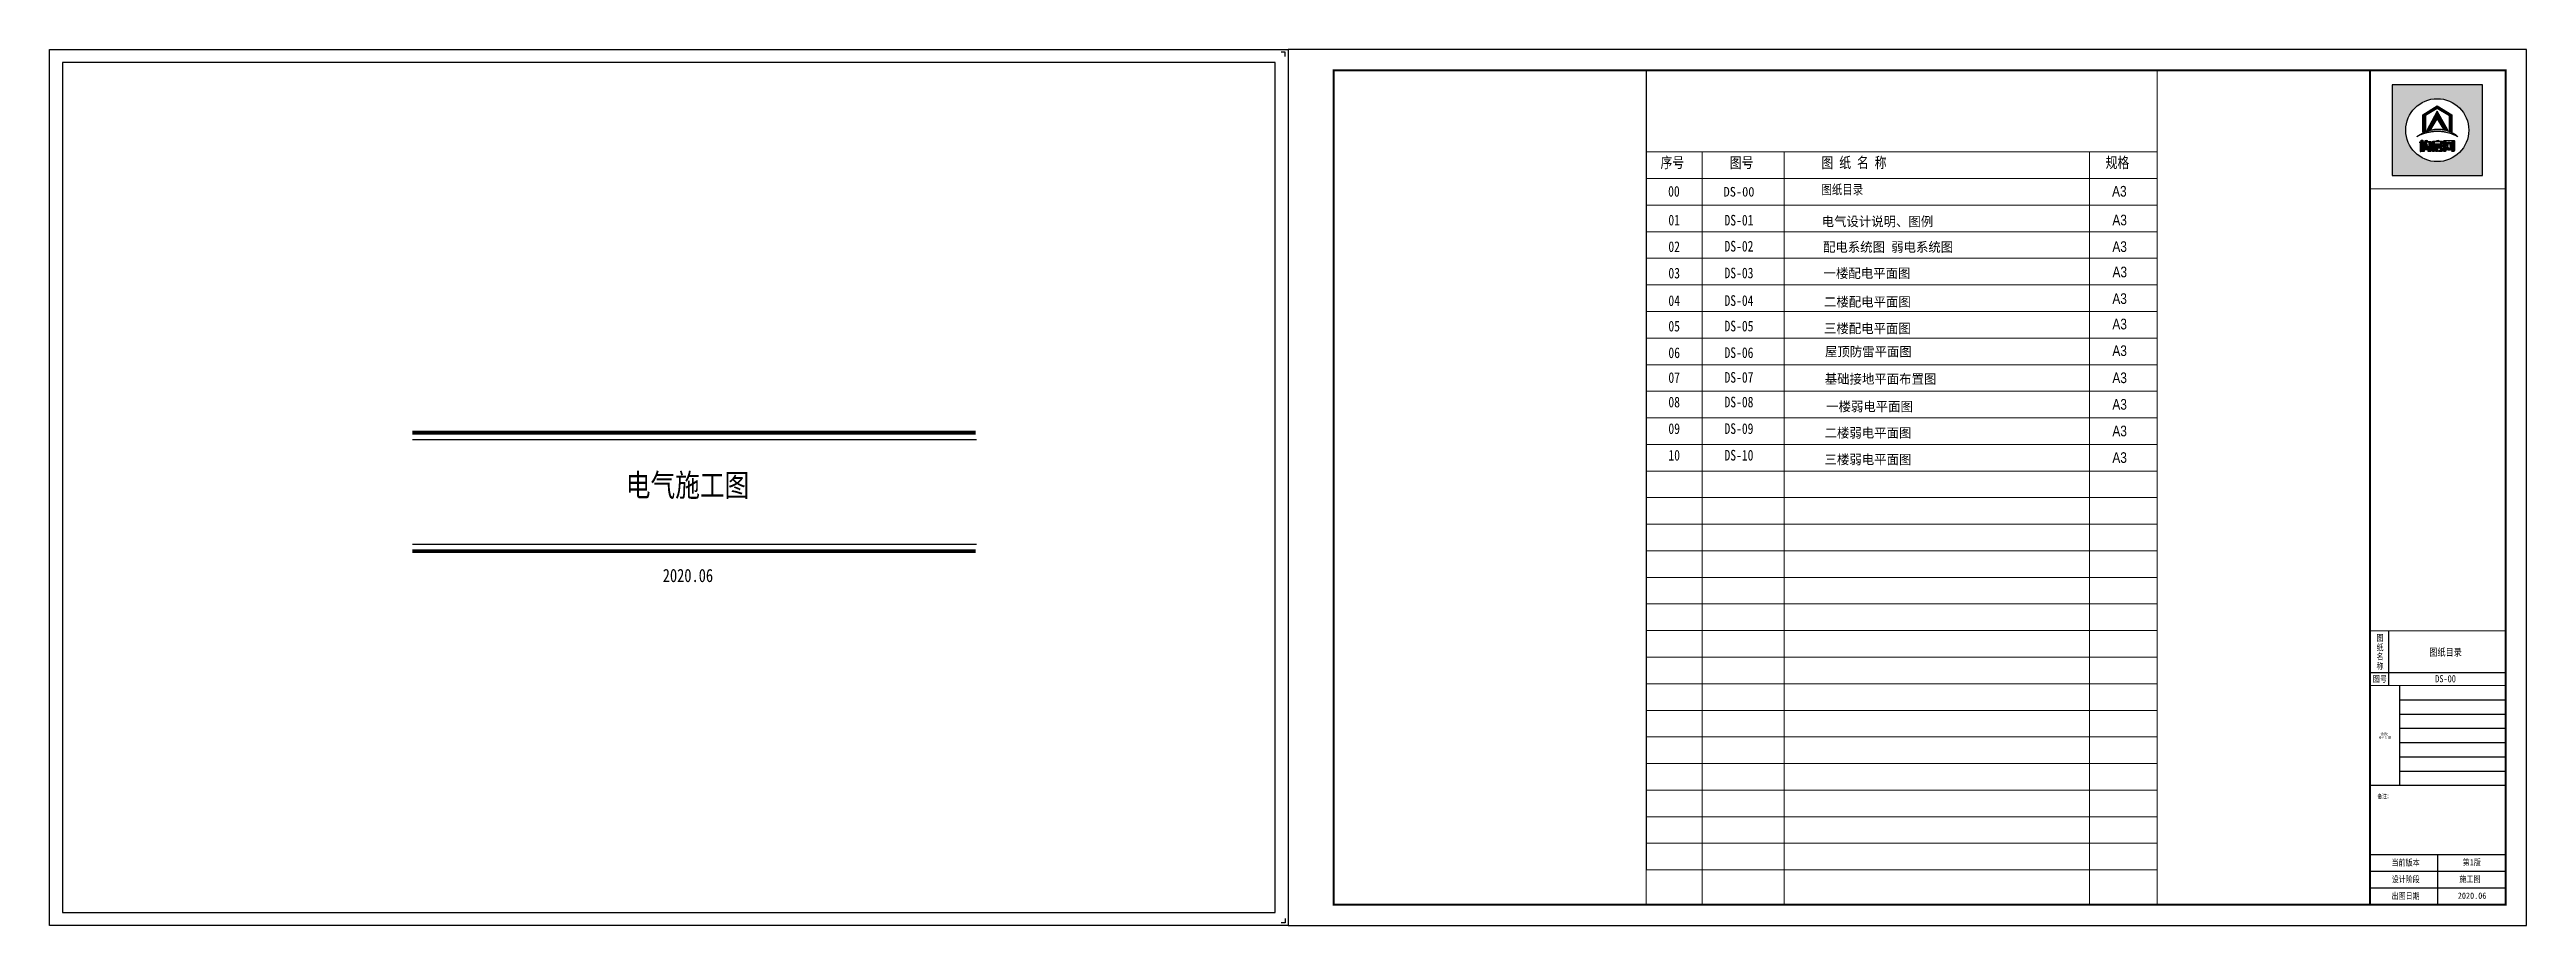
# Model space of a CAD drawing. Header units: millimetres. Extents: x -807114 to 42513, y -468455 to -61603.
# Drawn here: x -409810 to -336878, y -228981 to -203197 of the extents above; entities that cross this region are included whole.
import ezdxf
from ezdxf.enums import TextEntityAlignment as Align

# ---------------------------------------------------------------- set-up
doc = ezdxf.new("R2010")
doc.units = ezdxf.units.MM
doc.header["$LTSCALE"] = 1000
for name, color, linetype in [('PUB_TEXT', 3, 'Continuous'), ('PUB_TITLE', 4, 'Continuous'), ('TK', 7, 'Continuous'), ('建-文字', 7, 'Continuous'), ('标注', 7, 'Continuous'), ('标注1', 7, 'Continuous'), ('装饰天花', 3, 'Continuous')]:
    doc.layers.add(name, color=color, linetype=linetype)
doc.styles.add('style2', font='', dxfattribs={"width": 0.8, "height": 250})
doc.styles.add('uni-黑体', font='simhei.ttf')
doc.styles.add('ZDBOX', font='simsun.ttc', dxfattribs={"width": 0.7})
doc.styles.add('宋体', font='simsun.ttc', dxfattribs={"width": 0.8})
doc.styles.get('style2').set_extended_font_data('SimSun')

msp = doc.modelspace()

# ---------------------------------------------------------------- texts
at = {"style": 'ZDBOX', "width": 0.8}
for s, height, p in [('纸', 184.2, (-341189.1, -220792.9)), ('名', 184.2, (-341189.1, -221061.3)), ('图', 184.2, (-341189.1, -220515.1)), ('图号', 184.17, (-341192.8, -221723.5)), ('称', 184.2, (-341189.1, -221343.7)), ('备注：', 122.78, (-341057.9, -225170.7))]:
    msp.add_text(s, height=height, dxfattribs=at).set_placement(p, align=Align.MIDDLE)
for s, p in [('设计阶段', (-340848.1, -227714.8)), ('当前版本', (-340848.1, -227223.7)), ('施工图', (-338850.8, -227706.4)), ('第1版', (-338754.6, -227215.3)), ('出图日期', (-340848.1, -228205.9)), ('2020.06', (-338898.9, -228197.5))]:
    msp.add_text(s, height=184.17, dxfattribs=at).set_placement(p)
at = {"layer": 'PUB_TEXT', "color": 8, "style": '宋体', "width": 0.7}
msp.add_text('REVISION', height=78.05, dxfattribs=at).set_placement((-341219.2, -223510.8), align=Align.BOTTOM_LEFT)
at = {"layer": 'PUB_TEXT', "color": 8, "style": '宋体'}
msp.add_text('修改', height=78.05, dxfattribs=at).set_placement((-341176.7, -223382.8))
at = {"layer": '建-文字', "style": 'uni-黑体'}
for s, width, p in [('图纸目录', 0.8, (-339738.8, -221044)), ('DS-00', 0.7, (-339565.3, -221824.2))]:
    msp.add_text(s, height=213.77, dxfattribs=dict(at, width=width)).set_placement(p)
at = {"layer": '标注', "color": 8, "style": 'style2', "width": 0.8}
for s, p in [('00', (-362151, -207526.3)), ('01', (-362143.1, -208372.7)), ('DS-01', (-360491, -208376)), ('02', (-362143.1, -209155.4)), ('DS-02', (-360491, -209142.4)), ('03', (-362143.1, -209933.5)), ('DS-03', (-360491, -209930.1)), ('04', (-362143.1, -210745.5)), ('DS-04', (-360491, -210742.7)), ('05', (-362143.1, -211495.5)), ('DS-05', (-360491, -211492.7)), ('06', (-362143.1, -212278.5)), ('DS-06', (-360491, -212275.7)), ('07', (-362143.1, -213009.9)), ('DS-07', (-360491, -213003.1)), ('08', (-362143.1, -213730)), ('DS-08', (-360491, -213729.2)), ('09', (-362143.1, -214512.7)), ('DS-09', (-360491, -214511.9)), ('10', (-362143.1, -215295.4)), ('DS-10', (-360491, -215294.6))]:
    msp.add_text(s, height=313.08, dxfattribs=at).set_placement(p)
at = {"layer": '标注', "color": 8, "lineweight": 0, "style": 'style2', "width": 0.95}
for s, height, p in [('DS-00', 281.78, (-360519.1, -207523.8)), ('电气设计说明、图例', 281.78, (-357630.7, -208398)), ('配电系统图 弱电系统图', 281.775, (-357591.5, -209150.6)), ('一楼配电平面图', 281.78, (-357573.6, -209921.3)), ('二楼配电平面图', 281.78, (-357561.3, -210763.6)), ('三楼配电平面图', 281.78, (-357561.3, -211546.3)), ('屋顶防雷平面图', 281.78, (-357532.4, -212228.5)), ('基础接地平面布置图', 281.78, (-357539.6, -213034)), ('一楼弱电平面图', 281.78, (-357499.4, -213844.5)), ('二楼弱电平面图', 281.78, (-357544.9, -214621.6)), ('三楼弱电平面图', 281.78, (-357544.9, -215404.3))]:
    msp.add_text(s, height=height, dxfattribs=at).set_placement(p)
at = {"layer": '标注', "color": 8, "lineweight": 0, "attachment_point": 1, "style": 'style2'}
for s, insert, char_height, width in [('{\\fSimSun|b0|i0|c134|p32;序号}', (-362374.8, -206364.3), 319.345, 5171.284), ('{\\fSimSun|b0|i0|c134|p32;图号}', (-360337.4, -206364.3), 319.345, 5171.284), ('{\\fSimSun|b0|i0|c134|p54;图 纸 名 称}', (-357635.9, -206364.3), 319.345, 5171.284), ('{\\fSimSun|b0|i0|c134|p32;规格}', (-349269.8, -206364.3), 319.345, 5171.284), ('{\\fSimSun|b0|i0|c134|p32;图纸目录}', (-357636.9, -207175.7), 281.775, 5171.284), ('{\\fArial|b0|i0|c0|p32;A3}', (-349078.2, -207211.9), 313.083, 1019.668), ('{\\fArial|b0|i0|c0|p32;A3}', (-349070.3, -208058.4), 313.083, 1019.668), ('{\\fArial|b0|i0|c0|p32;A3}', (-349070.3, -208841.1), 313.083, 1019.668), ('{\\fArial|b0|i0|c0|p32;A3}', (-349066.5, -209588.3), 313.083, 1019.668), ('{\\fArial|b0|i0|c0|p32;A3}', (-349070.3, -210372.2), 313.083, 1019.668), ('{\\fArial|b0|i0|c0|p32;A3}', (-349070.3, -211122.2), 313.083, 1019.668), ('{\\fArial|b0|i0|c0|p32;A3}', (-349070.3, -211905.2), 313.083, 1019.668), ('{\\fArial|b0|i0|c0|p32;A3}', (-349070.3, -212703.2), 313.083, 1019.668), ('{\\fArial|b0|i0|c0|p32;A3}', (-349070.3, -213485.9), 313.083, 1019.668), ('{\\fArial|b0|i0|c0|p32;A3}', (-349070.3, -214268.6), 313.083, 1019.668), ('{\\fArial|b0|i0|c0|p32;A3}', (-349070.3, -215051.3), 313.083, 1019.668)]:
    msp.add_mtext(s, dxfattribs=dict(at, insert=insert, char_height=char_height, width=width))
at = {"layer": '标注', "color": 4, "insert": (-392843.2, -215686.8), "char_height": 666.95, "width": 4773.151, "attachment_point": 1, "style": 'style2'}
msp.add_mtext('电气施工图\\P  ', dxfattribs=at)
at = {"layer": '标注', "color": 8, "insert": (-391754.2, -218484), "char_height": 389.06, "width": 16138.603, "attachment_point": 1, "style": 'style2'}
msp.add_mtext('2020.06', dxfattribs=at)

# ---------------------------------------------------------------- blocks, each defined once
blk = doc.blocks.new('sadasfafa')
h = blk.add_hatch(color=252)
h.dxf.hatch_style = 1
h.paths.add_polyline_path([(1853311, -2488040), (1853311, -2490368), (1855639, -2490368), (1855639, -2488040)])
h.paths.add_polyline_path([(1855286, -2489204, 1), (1853664, -2489204, 1)], flags=16)
edge = h.paths.add_edge_path(flags=0)
edge.add_spline(control_points=[(1853945, -2489376), (1853935, -2489385), (1854022, -2489327), (1854064, -2489324), (1854178, -2489280), (1854273, -2489257), (1854375, -2489242), (1854470, -2489236), (1854555, -2489239), (1854630, -2489250), (1854700, -2489259), (1854781, -2489280), (1854854, -2489303), (1854917, -2489335), (1854967, -2489354), (1854993, -2489368), (1855014, -2489382), (1854982, -2489354), (1854965, -2489332), (1854910, -2489297), (1854854, -2489260), (1854784, -2489234), (1854713, -2489206), (1854640, -2489189), (1854569, -2489179), (1854497, -2489176), (1854414, -2489178), (1854321, -2489198), (1854229, -2489222), (1854147, -2489257), (1854080, -2489292), (1854021, -2489325), (1853977, -2489352), (1853953, -2489369), (1853945, -2489376)], knot_values=[0, 0, 0, 0, 114.670179, 423.637006, 763.89867, 1083.683754, 1343.405239, 1688.07646, 1952.326814, 2113.699055, 2375.693807, 2595.188681, 2872.839541, 3068.155951, 3238.592156, 3348.056762, 3361.095167, 3431.805845, 3527.265261, 3733.200323, 3952.805082, 4160.23278, 4398.128766, 4650.488133, 4837.16968, 5050.428326, 5308.684497, 5588.159898, 5913.430939, 6163.12325, 6398.139207, 6601.625078, 6772.549769, 6871.149972, 6871.149972, 6871.149972, 6871.149972], degree=3, periodic=1)
h.paths.add_polyline_path([(1854530, -2489580), (1854534, -2489580), (1854534, -2489603), (1854618, -2489603), (1854618, -2489621), (1854481, -2489621), (1854481, -2489650), (1854589, -2489650), (1854599, -2489656), (1854606, -2489666), (1854606, -2489733), (1854600, -2489742), (1854590, -2489750), (1854506, -2489750), (1854514, -2489740), (1854518, -2489731), (1854552, -2489731), (1854558, -2489728), (1854560, -2489721), (1854560, -2489675), (1854558, -2489670), (1854553, -2489667), (1854481, -2489667), (1854481, -2489750), (1854436, -2489750), (1854436, -2489626), (1854433, -2489621), (1854406, -2489621), (1854406, -2489603), (1854488, -2489603), (1854488, -2489590)], flags=0)
h.paths.add_polyline_path([(1854486, -2489468), (1854506, -2489461), (1854506, -2489485), (1854510, -2489489), (1854601, -2489489), (1854609, -2489494), (1854615, -2489502), (1854615, -2489556), (1854607, -2489564), (1854599, -2489569), (1854401, -2489569), (1854394, -2489573), (1854394, -2489750), (1854349, -2489750), (1854349, -2489504), (1854355, -2489495), (1854367, -2489489), (1854462, -2489489), (1854462, -2489474)], flags=0)
h.paths.add_polyline_path([(1854394, -2489554), (1854394, -2489512), (1854404, -2489506), (1854562, -2489506), (1854570, -2489513), (1854570, -2489554)], flags=0)
h.paths.add_polyline_path([(1854214, -2489569), (1854203, -2489632), (1854193, -2489683), (1854194, -2489689), (1854218, -2489689), (1854220, -2489683), (1854214, -2489633), (1854254, -2489614), (1854263, -2489686), (1854263, -2489700), (1854255, -2489709), (1854159, -2489709), (1854150, -2489702), (1854148, -2489692), (1854173, -2489569)], flags=0)
h.paths.add_polyline_path([(1854187, -2489466), (1854213, -2489458), (1854207, -2489496), (1854296, -2489496), (1854305, -2489498), (1854312, -2489505), (1854314, -2489513), (1854314, -2489733), (1854310, -2489741), (1854301, -2489750), (1854231, -2489750), (1854238, -2489741), (1854243, -2489730), (1854261, -2489730), (1854268, -2489727), (1854270, -2489720), (1854270, -2489531), (1854270, -2489526), (1854267, -2489521), (1854260, -2489516), (1854202, -2489516), (1854201, -2489534), (1854196, -2489558), (1854150, -2489558), (1854159, -2489535), (1854165, -2489504), (1854167, -2489471)], flags=0)
h.paths.add_polyline_path([(1854140, -2489544), (1854140, -2489750), (1854114, -2489750), (1854114, -2489544)], flags=0)
h.paths.add_polyline_path([(1854056, -2489544), (1854053, -2489750), (1854031, -2489750), (1854031, -2489544)], flags=0)
h.paths.add_polyline_path([(1854107, -2489459), (1854107, -2489508), (1854139, -2489508), (1854139, -2489527), (1854107, -2489527), (1854107, -2489750), (1854062, -2489750), (1854062, -2489527), (1854029, -2489527), (1854029, -2489508), (1854062, -2489508), (1854062, -2489459)], flags=0)
h.paths.add_polyline_path([(1854209, -2489211), (1854471, -2488714), (1854743, -2489200), (1854618, -2489155), (1854470, -2488913), (1854318, -2489172)], flags=0)
h.paths.add_polyline_path([(1854102, -2488808), (1854470, -2488575), (1854848, -2488810), (1854848, -2489247), (1854790, -2489223), (1854790, -2488832), (1854471, -2488643), (1854168, -2488829), (1854168, -2489231), (1854102, -2489257)], flags=0)
h.paths.add_polyline_path([(1854685, -2489750), (1854641, -2489750), (1854641, -2489488), (1854641, -2489484), (1854646, -2489475), (1854656, -2489467), (1854898, -2489467), (1854907, -2489471), (1854916, -2489478), (1854916, -2489731), (1854908, -2489743), (1854902, -2489750), (1854847, -2489750), (1854858, -2489732), (1854866, -2489731), (1854869, -2489724), (1854869, -2489718), (1854867, -2489718), (1854836, -2489718), (1854826, -2489684), (1854814, -2489718), (1854746, -2489718), (1854736, -2489684), (1854722, -2489718), (1854689, -2489718), (1854689, -2489709), (1854691, -2489709), (1854720, -2489621), (1854685, -2489512)], flags=0)
h.paths.add_polyline_path([(1854779, -2489518), (1854809, -2489621), (1854781, -2489709), (1854777, -2489709), (1854750, -2489621), (1854775, -2489518)], flags=0)
h = blk.add_hatch(color=7)
h.dxf.hatch_style = 1
h.paths.add_polyline_path([(1854102, -2489257), (1854168, -2489231), (1854168, -2488829), (1854471, -2488643), (1854790, -2488832), (1854790, -2489223), (1854848, -2489247), (1854848, -2488810), (1854470, -2488575), (1854102, -2488808)])
h = blk.add_hatch(color=7)
h.dxf.hatch_style = 1
h.paths.add_polyline_path([(1854318, -2489172), (1854470, -2488913), (1854618, -2489155), (1854743, -2489200), (1854471, -2488714), (1854209, -2489211)])
h = blk.add_hatch(color=7)
h.dxf.hatch_style = 1
edge = h.paths.add_edge_path()
edge.add_spline(control_points=[(1853945, -2489376), (1853953, -2489369), (1853977, -2489352), (1854021, -2489325), (1854080, -2489292), (1854147, -2489257), (1854229, -2489222), (1854321, -2489198), (1854414, -2489178), (1854497, -2489176), (1854569, -2489179), (1854640, -2489189), (1854713, -2489206), (1854784, -2489234), (1854854, -2489260), (1854910, -2489297), (1854965, -2489332), (1854982, -2489354), (1855014, -2489382), (1854993, -2489368), (1854967, -2489354), (1854917, -2489335), (1854854, -2489303), (1854781, -2489280), (1854700, -2489259), (1854630, -2489250), (1854555, -2489239), (1854470, -2489236), (1854375, -2489242), (1854273, -2489257), (1854178, -2489280), (1854064, -2489324), (1854022, -2489327), (1853935, -2489385), (1853945, -2489376)], knot_values=[0, 0, 0, 0, 98.600203, 269.524894, 473.010766, 708.026723, 957.719033, 1282.990074, 1562.465475, 1820.721647, 2033.980292, 2220.661839, 2473.021206, 2710.917192, 2918.34489, 3137.949649, 3343.884711, 3439.344127, 3510.054805, 3523.09321, 3632.557816, 3802.994021, 3998.310431, 4275.961291, 4495.456165, 4757.450917, 4918.823158, 5183.073513, 5527.744733, 5787.466218, 6107.251302, 6447.512966, 6756.479793, 6871.149972, 6871.149972, 6871.149972, 6871.149972], degree=3, periodic=1)
h = blk.add_hatch(color=7)
h.dxf.hatch_style = 1
h.paths.add_polyline_path([(1854062, -2489459), (1854062, -2489508), (1854029, -2489508), (1854029, -2489527), (1854062, -2489527), (1854062, -2489750), (1854107, -2489750), (1854107, -2489527), (1854139, -2489527), (1854139, -2489508), (1854107, -2489508), (1854107, -2489459)])
h = blk.add_hatch(color=7)
h.dxf.hatch_style = 1
h.paths.add_polyline_path([(1854031, -2489544), (1854031, -2489750), (1854053, -2489750), (1854056, -2489544)])
h = blk.add_hatch(color=7)
h.dxf.hatch_style = 1
h.paths.add_polyline_path([(1854114, -2489544), (1854114, -2489750), (1854140, -2489750), (1854140, -2489544)])
h = blk.add_hatch(color=7)
h.dxf.hatch_style = 1
h.paths.add_polyline_path([(1854173, -2489569), (1854148, -2489692), (1854150, -2489702), (1854159, -2489709), (1854255, -2489709), (1854263, -2489700), (1854263, -2489686), (1854254, -2489614), (1854214, -2489633), (1854220, -2489683), (1854218, -2489689), (1854194, -2489689), (1854193, -2489683), (1854203, -2489632), (1854214, -2489569)])
h = blk.add_hatch(color=7)
h.dxf.hatch_style = 1
h.paths.add_polyline_path([(1854167, -2489471), (1854165, -2489504), (1854159, -2489535), (1854150, -2489558), (1854196, -2489558), (1854201, -2489534), (1854202, -2489516), (1854260, -2489516), (1854267, -2489521), (1854270, -2489526), (1854270, -2489531), (1854270, -2489720), (1854268, -2489727), (1854261, -2489730), (1854243, -2489730), (1854238, -2489741), (1854231, -2489750), (1854301, -2489750), (1854310, -2489741), (1854314, -2489733), (1854314, -2489513), (1854312, -2489505), (1854305, -2489498), (1854296, -2489496), (1854207, -2489496), (1854213, -2489458), (1854187, -2489466)])
h = blk.add_hatch(color=7)
h.dxf.hatch_style = 1
h.paths.add_polyline_path([(1854462, -2489474), (1854462, -2489489), (1854367, -2489489), (1854355, -2489495), (1854349, -2489504), (1854349, -2489750), (1854394, -2489750), (1854394, -2489573), (1854401, -2489569), (1854599, -2489569), (1854607, -2489564), (1854615, -2489556), (1854615, -2489502), (1854609, -2489494), (1854601, -2489489), (1854510, -2489489), (1854506, -2489485), (1854506, -2489461), (1854486, -2489468)])
h.paths.add_polyline_path([(1854394, -2489554), (1854394, -2489512), (1854404, -2489506), (1854562, -2489506), (1854570, -2489513), (1854570, -2489554)], flags=16)
h = blk.add_hatch(color=7)
h.dxf.hatch_style = 1
h.paths.add_polyline_path([(1854488, -2489590), (1854488, -2489603), (1854406, -2489603), (1854406, -2489621), (1854433, -2489621), (1854436, -2489626), (1854436, -2489750), (1854481, -2489750), (1854481, -2489667), (1854553, -2489667), (1854558, -2489670), (1854560, -2489675), (1854560, -2489721), (1854558, -2489728), (1854552, -2489731), (1854518, -2489731), (1854514, -2489740), (1854506, -2489750), (1854590, -2489750), (1854600, -2489742), (1854606, -2489733), (1854606, -2489666), (1854599, -2489656), (1854589, -2489650), (1854481, -2489650), (1854481, -2489621), (1854618, -2489621), (1854618, -2489603), (1854534, -2489603), (1854534, -2489580), (1854530, -2489580)])
h = blk.add_hatch(color=7)
h.dxf.hatch_style = 1
h.paths.add_polyline_path([(1854685, -2489512), (1854685, -2489493), (1854693, -2489483), (1854862, -2489483), (1854869, -2489491), (1854869, -2489724), (1854866, -2489731), (1854858, -2489732), (1854847, -2489750), (1854902, -2489750), (1854908, -2489743), (1854916, -2489731), (1854916, -2489478), (1854907, -2489471), (1854898, -2489467), (1854656, -2489467), (1854646, -2489475), (1854641, -2489484), (1854641, -2489488), (1854641, -2489750), (1854685, -2489750)])
h = blk.add_hatch(color=7)
h.dxf.hatch_style = 1
h.paths.add_polyline_path([(1854866, -2489709), (1854840, -2489621), (1854866, -2489512), (1854836, -2489512), (1854824, -2489558), (1854808, -2489512), (1854745, -2489512), (1854734, -2489557), (1854719, -2489512), (1854689, -2489512), (1854720, -2489621), (1854691, -2489709), (1854689, -2489709), (1854689, -2489710), (1854689, -2489718), (1854722, -2489718), (1854736, -2489684), (1854746, -2489718), (1854814, -2489718), (1854826, -2489684), (1854836, -2489718), (1854867, -2489718), (1854867, -2489709)])
h.paths.add_polyline_path([(1854779, -2489518), (1854809, -2489621), (1854781, -2489709), (1854777, -2489709), (1854750, -2489621), (1854775, -2489518)], flags=16)
for points in [[(1855639, -2488040), (1853311, -2488040), (1853311, -2490368), (1855639, -2490368)], [(1854102, -2489257), (1854102, -2488808), (1854470, -2488575), (1854848, -2488810), (1854848, -2489247), (1854790, -2489223), (1854790, -2488832), (1854471, -2488643), (1854168, -2488829), (1854168, -2489231)], [(1854209, -2489211), (1854318, -2489172), (1854470, -2488913), (1854618, -2489155), (1854743, -2489200), (1854471, -2488714)], [(1854062, -2489459), (1854107, -2489459), (1854107, -2489508), (1854139, -2489508), (1854139, -2489527), (1854107, -2489527), (1854107, -2489750), (1854062, -2489750), (1854062, -2489527), (1854029, -2489527), (1854029, -2489508), (1854062, -2489508)], [(1854056, -2489544), (1854031, -2489544), (1854031, -2489750), (1854053, -2489750)], [(1854114, -2489544), (1854140, -2489544), (1854140, -2489750), (1854114, -2489750)], [(1854462, -2489474), (1854486, -2489468), (1854506, -2489461), (1854506, -2489485), (1854510, -2489489), (1854601, -2489489), (1854609, -2489494), (1854615, -2489502), (1854615, -2489556), (1854607, -2489564), (1854599, -2489569), (1854401, -2489569), (1854394, -2489573), (1854394, -2489750), (1854349, -2489750), (1854349, -2489504), (1854355, -2489495), (1854367, -2489489), (1854462, -2489489)], [(1854394, -2489554), (1854570, -2489554), (1854570, -2489513), (1854562, -2489506), (1854404, -2489506), (1854394, -2489512)], [(1854488, -2489590), (1854530, -2489580), (1854534, -2489580), (1854534, -2489603), (1854618, -2489603), (1854618, -2489621), (1854481, -2489621), (1854481, -2489650), (1854589, -2489650), (1854599, -2489656), (1854606, -2489666), (1854606, -2489733), (1854600, -2489742), (1854590, -2489750), (1854506, -2489750), (1854514, -2489740), (1854518, -2489731), (1854552, -2489731), (1854558, -2489728), (1854560, -2489721), (1854560, -2489675), (1854558, -2489670), (1854553, -2489667), (1854481, -2489667), (1854481, -2489750), (1854436, -2489750), (1854436, -2489626), (1854433, -2489621), (1854406, -2489621), (1854406, -2489603), (1854488, -2489603)], [(1854641, -2489750), (1854641, -2489488), (1854641, -2489484), (1854646, -2489475), (1854656, -2489467), (1854898, -2489467), (1854907, -2489471), (1854916, -2489478), (1854916, -2489731), (1854908, -2489743), (1854902, -2489750), (1854847, -2489750), (1854858, -2489732), (1854866, -2489731), (1854869, -2489724), (1854869, -2489491), (1854862, -2489483), (1854693, -2489483), (1854685, -2489493), (1854685, -2489750)], [(1854775, -2489518), (1854779, -2489518), (1854809, -2489621), (1854781, -2489709), (1854777, -2489709), (1854750, -2489621)]]:
    blk.add_lwpolyline(points, close=True)
for points in [[(1854173, -2489569), (1854214, -2489569), (1854203, -2489632), (1854193, -2489683), (1854194, -2489689), (1854218, -2489689), (1854220, -2489683), (1854214, -2489633), (1854254, -2489614), (1854263, -2489686), (1854263, -2489700), (1854255, -2489709), (1854159, -2489709), (1854150, -2489702), (1854148, -2489692), (1854173, -2489569)], [(1854167, -2489471), (1854187, -2489466), (1854213, -2489458), (1854207, -2489496), (1854296, -2489496), (1854305, -2489498), (1854312, -2489505), (1854314, -2489513), (1854314, -2489733), (1854310, -2489741), (1854301, -2489750), (1854231, -2489750), (1854238, -2489741), (1854243, -2489730), (1854261, -2489730), (1854268, -2489727), (1854270, -2489720), (1854270, -2489531), (1854270, -2489526), (1854267, -2489521), (1854260, -2489516), (1854202, -2489516), (1854201, -2489534), (1854196, -2489558), (1854150, -2489558), (1854150, -2489558), (1854159, -2489535), (1854165, -2489504), (1854167, -2489471)], [(1854866, -2489709), (1854866, -2489709), (1854867, -2489709), (1854867, -2489718), (1854836, -2489718), (1854826, -2489684), (1854814, -2489718), (1854746, -2489718), (1854736, -2489684), (1854722, -2489718), (1854689, -2489718), (1854689, -2489710), (1854689, -2489709), (1854691, -2489709), (1854720, -2489621), (1854689, -2489512)]]:
    blk.add_lwpolyline(points)
at = {"color": 7}
blk.add_lwpolyline([(1854689, -2489512), (1854719, -2489512), (1854734, -2489557), (1854745, -2489512), (1854808, -2489512), (1854824, -2489558), (1854836, -2489512), (1854866, -2489512), (1854840, -2489621), (1854866, -2489709)], dxfattribs=at)
blk.add_circle((1854475, -2489204), 811)
at = {"start_tangent": (-0.74079, -0.671736), "end_tangent": (-0.74079, -0.671736)}
blk.add_spline([(1853945, -2489376), (1853977, -2489357), (1854071, -2489318), (1854178, -2489282), (1854280, -2489257), (1854365, -2489245), (1854479, -2489238), (1854566, -2489241), (1854619, -2489248), (1854704, -2489261), (1854775, -2489279), (1854861, -2489308), (1854920, -2489335), (1854972, -2489357), (1855003, -2489375), (1855007, -2489377), (1854990, -2489361), (1854968, -2489339), (1854913, -2489299), (1854851, -2489261), (1854787, -2489235), (1854714, -2489208), (1854633, -2489189), (1854572, -2489180), (1854501, -2489177), (1854416, -2489181), (1854326, -2489198), (1854222, -2489227), (1854146, -2489259), (1854077, -2489294), (1854019, -2489327), (1853971, -2489357), (1853945, -2489376)], degree=3, dxfattribs=at)

# ---------------------------------------------------------------- linework, layer by layer
at = {"color": 2, "lineweight": 0}
for p, q in [((-362793.2, -228367.3), (-362793.2, -203810.8)), ((-362791.1, -227345.1), (-362791.1, -203810.8)), ((-347747.1, -203810.8), (-347747.1, -228367.3))]:
    msp.add_line(p, q, dxfattribs=at)
for p, q in [((-340929.4, -221921.2), (-340929.4, -220309.7)), ((-341481.9, -221537.5), (-337491.5, -221537.5))]:
    msp.add_line(p, q)
at = {"const_width": 30.7}
for points in [[(-341481.9, -207298.4), (-337491.5, -207298.4)], [(-341481.9, -220309.7), (-337491.5, -220309.7)], [(-341481.9, -221921.2), (-337491.5, -221921.2)], [(-341481.9, -224854.5), (-337491.5, -224854.5)]]:
    msp.add_lwpolyline(points, dxfattribs=at)
at = {"layer": 'PUB_TITLE'}
for p, q in [((-341481.9, -226893.9), (-337491.5, -226893.9)), ((-341481.9, -227385), (-337491.5, -227385)), ((-339486.7, -228367.3), (-339486.7, -226893.9)), ((-341481.9, -227876.1), (-337491.5, -227876.1)), ((-373423.9, -228901.2), (-373544.5, -228901.2)), ((-373423.9, -228780.3), (-373423.9, -228901.2))]:
    msp.add_line(p, q, dxfattribs=at)
for points in [[(-409810.3, -203196.9), (-373343.9, -203196.9), (-373343.9, -228981.2), (-409810.3, -228981.2)], [(-373343.9, -228981.2), (-336877.6, -228981.2), (-336877.6, -203196.9), (-373343.9, -203196.9)], [(-371998.6, -228367.3), (-337491.5, -228367.3), (-337491.5, -203810.8), (-371998.6, -203810.8)]]:
    msp.add_lwpolyline(points, close=True, dxfattribs=at)
at = {"layer": 'PUB_TITLE', "const_width": 61.4}
msp.add_lwpolyline([(-371998.6, -228367.3), (-337491.5, -228367.3), (-337491.5, -203810.8), (-371998.6, -203810.8)], close=True, dxfattribs=at)
msp.add_lwpolyline([(-341481.9, -228367.3), (-341481.9, -203810.8)], dxfattribs=at)
at = {"layer": 'PUB_TITLE'}
msp.add_lwpolyline([(-341481.9, -224854.5), (-337491.5, -224854.5)], dxfattribs=at)
for points in [[(-340613.7, -221921.2), (-340613.7, -221921.2), (-340613.7, -224836.1), (-340613.7, -224836.1)], [(-340613.7, -222340.2), (-340613.7, -222340.2), (-338288.2, -222340.2), (-337491.5, -222340.2)], [(-340613.7, -222759.3), (-340613.7, -222759.3), (-338288.2, -222759.3), (-337491.5, -222759.3)], [(-340613.7, -223178.3), (-340613.7, -223178.3), (-338288.2, -223178.3), (-337491.5, -223178.3)], [(-340613.7, -223597.4), (-340613.7, -223597.4), (-338288.2, -223597.4), (-337491.5, -223597.4)], [(-340613.7, -224016.4), (-340613.7, -224016.4), (-338288.2, -224016.4), (-337491.5, -224016.4)], [(-340613.7, -224435.4), (-340613.7, -224435.4), (-338288.2, -224435.4), (-337491.5, -224435.4)]]:
    msp.add_open_spline(points, degree=3, dxfattribs=at)
at = {"layer": 'TK', "color": 1}
for p, q in [((-373423.9, -203276.9), (-373544.5, -203276.9)), ((-373423.9, -203397.8), (-373423.9, -203276.9))]:
    msp.add_line(p, q, dxfattribs=at)
at = {"layer": 'TK', "color": 4}
msp.add_lwpolyline([(-373723.9, -228601.2), (-373723.9, -203576.9), (-409430.3, -203576.9), (-409430.3, -228601.2)], close=True, dxfattribs=at)
at = {"layer": '标注1', "color": 4, "lineweight": 0}
for p, q in [((-362793.2, -206212), (-347747.1, -206212)), ((-361150.3, -206994.7), (-361150.3, -206212)), ((-358733.6, -206994.7), (-358733.6, -206212)), ((-349744.5, -206994.7), (-349744.5, -206212)), ((-362793.2, -206994.7), (-347747.1, -206994.7)), ((-361150.3, -209342.8), (-361150.3, -206994.7)), ((-358733.6, -210125.5), (-358733.6, -206994.7)), ((-349744.5, -209342.8), (-349744.5, -206994.7)), ((-362793.2, -207777.4), (-347747.1, -207777.4)), ((-362793.2, -208560.1), (-347747.1, -208560.1)), ((-362793.2, -209342.8), (-347747.1, -209342.8)), ((-361150.3, -228367.3), (-361150.3, -209329.3)), ((-349744.5, -228367.3), (-349744.5, -209342.8)), ((-362793.2, -210125.5), (-347747.1, -210125.5)), ((-358733.6, -228367.3), (-358733.6, -210125.5)), ((-362793.2, -210908.2), (-347747.1, -210908.2)), ((-362793.2, -211691), (-347747.1, -211691)), ((-362793.2, -212473.7), (-347747.1, -212473.7)), ((-362793.2, -212473.7), (-347747.1, -212473.7)), ((-362796.2, -213256.4), (-347750.2, -213256.4)), ((-362796.2, -213256.4), (-347750.2, -213256.4)), ((-362793.2, -214039.1), (-347747.1, -214039.1)), ((-362793.2, -214039.1), (-347747.1, -214039.1)), ((-362793.2, -214821.7), (-347747.1, -214821.7)), ((-362793.2, -214821.7), (-347747.1, -214821.7)), ((-362793.2, -215604.4), (-347747.1, -215604.4)), ((-362793.2, -215604.5), (-347747.1, -215604.5)), ((-362793.2, -216387.2), (-347747.1, -216387.2)), ((-362793.2, -216387.2), (-347747.1, -216387.2)), ((-362793.2, -217169.9), (-347747.1, -217169.9)), ((-362793.2, -217952.6), (-347747.1, -217952.6)), ((-362793.2, -217952.6), (-347747.1, -217952.6)), ((-362793.2, -218735.3), (-347747.1, -218735.3)), ((-362793.2, -219518), (-347747.1, -219518)), ((-362793.2, -220300.7), (-347747.1, -220300.7)), ((-362793.2, -221083.5), (-347747.1, -221083.5)), ((-362793.2, -221866.2), (-347747.1, -221866.2)), ((-347747.1, -222648.9), (-362793.2, -222648.9)), ((-362793.2, -223431.6), (-347747.1, -223431.6)), ((-362793.2, -224214.3), (-347747.1, -224214.3)), ((-362793.2, -224214.3), (-347747.1, -224214.3)), ((-362793.2, -224997), (-347747.1, -224997)), ((-362793.2, -225779.7), (-347747.1, -225779.7)), ((-362793.2, -226562.4), (-347747.1, -226562.4)), ((-362793.2, -227345.1), (-347747.1, -227345.1))]:
    msp.add_line(p, q, dxfattribs=at)
at = {"layer": '装饰天花', "color": 3}
for p, q in [((-399124.8, -214679.2), (-382514.6, -214679.2)), ((-399124.8, -217760.2), (-382514.6, -217760.2))]:
    msp.add_line(p, q, dxfattribs=at)
at = {"layer": '装饰天花', "color": 3, "const_width": 111.2}
for points in [[(-399128.7, -214473.8), (-382543.9, -214473.8)], [(-399128.7, -217965.6), (-382543.9, -217965.6)]]:
    msp.add_lwpolyline(points, dxfattribs=at)

# ---------------------------------------------------------------- block references
at = {"xscale": 1.143072, "yscale": 1.143072, "zscale": 1.143072}
msp.add_blockref('sadasfafa', (-2459302, 2639769.4), dxfattribs=at)

msp.set_redraw_order([(e.dxf.handle, doc.entitydb.next_handle()) for e in msp.query("TEXT MTEXT ATTDEF DIMENSION ARC_DIMENSION")])  # texts and dimensions are drawn at this point

doc.saveas('drawing.dxf')
